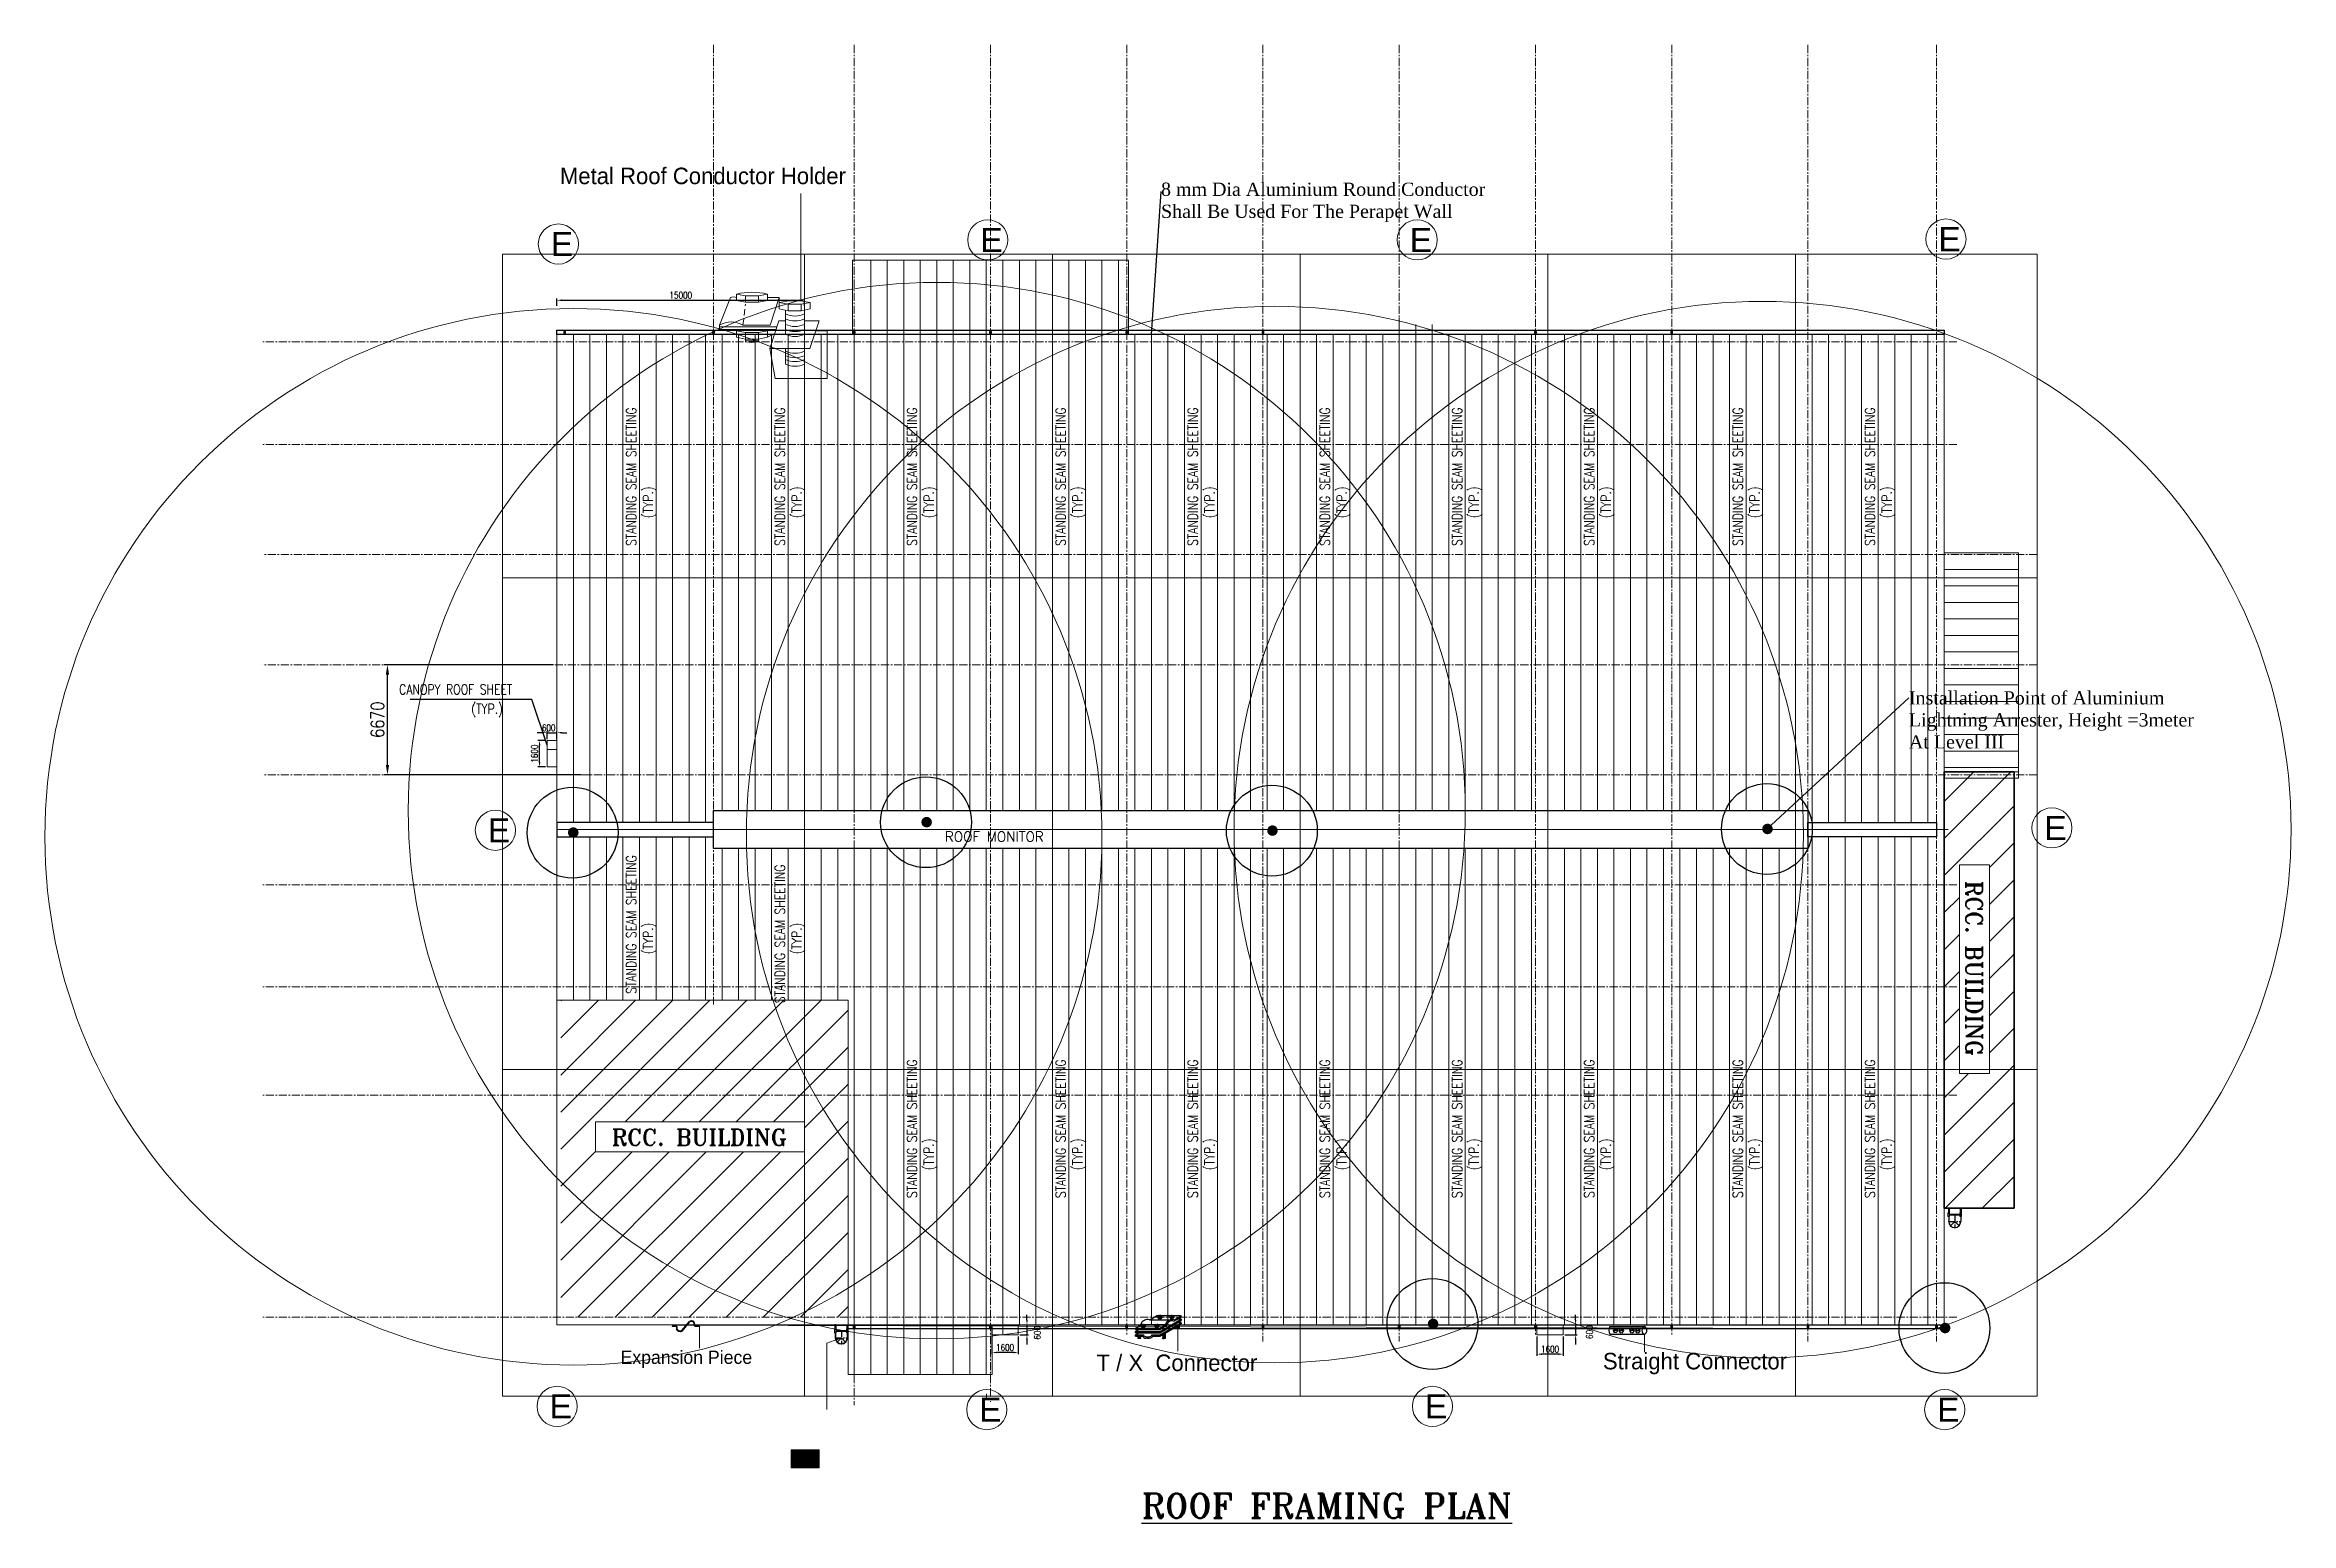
# Model space of a CAD drawing. Header units: millimetres. Extents: x 1007148 to 1143148, y 49250 to 138797.
import ezdxf
from ezdxf import colors
from ezdxf.entities.mleader import LeaderData, LeaderLine
from ezdxf.enums import TextEntityAlignment as Align
from ezdxf.math import Vec2, Vec3

# ---------------------------------------------------------------- set-up
doc = ezdxf.new("R2010")
doc.units = ezdxf.units.MM
doc.header["$LTSCALE"] = 790
doc.header["$MEASUREMENT"] = 0
doc.header["$PDMODE"] = 3
for name, pattern in [('CENTER', [2, 1.25, -0.25, 0.25, -0.25]), ('DASHED', [0.75, 0.5, -0.25]), ('Roof$0$CENTER', [2, 1.25, -0.25, 0.25, -0.25]), ('Roof$0$DASHED', [0.75, 0.5, -0.25]), ('Roof$0$HIDDEN', [0.375, 0.25, -0.125])]:
    doc.linetypes.add(name, pattern=pattern)
for name, color, linetype in [('A- Wall', 8, 'Continuous'), ('A-GRIDS', 8, 'CENTER'), ('BA-Hatch', 7, 'Continuous'), ('ha', 5, 'Continuous'), ('LPS-CAPE', 7, 'Continuous'), ('PIPE', 4, 'Continuous'), ('Roof$0$CEN', 252, 'Roof$0$CENTER'), ('Roof$0$DIM', 1, 'Continuous'), ('Roof$0$FLASHING', 1, 'Continuous'), ('Roof$0$ha', 5, 'Continuous'), ('Roof$0$TEXT', 7, 'Continuous'), ('STEEL', 4, 'Continuous'), ('text', 6, 'Continuous')]:
    doc.layers.add(name, color=color, linetype=linetype)
for name, color, linetype, lineweight in [('Ar-17--WALL-3', 3, 'Continuous', 35), ('BRICK WALL', 41, 'Continuous', 15), ('CENTER', 8, 'CENTER', 9), ('HATCH', 8, 'Continuous', 9), ('HATECH', 140, 'Continuous', 9), ('Parapet', 240, 'Continuous', 0), ('Roof$0$A-ELEV-OTLN', 6, 'Continuous', 13), ('Roof$0$Ar-07--LEADER', 8, 'Continuous', 13), ('Roof$0$base plate', 1, 'Continuous', 15), ('Roof$0$PLINTH BEAM', 74, 'Continuous', 20), ('TEXT-2', 4, 'Continuous', 15)]:
    doc.layers.add(name, color=color, linetype=linetype, lineweight=lineweight)
doc.styles.add('Dim', font='arial.ttf')
doc.styles.add('ROMAND', font='romand.shx', dxfattribs={"height": 2.5})
doc.styles.add('ROMANS', font='romans.shx')
doc.styles.add('ROMANT', font='romant.shx', dxfattribs={"width": 0.75})
doc.styles.add('Roof$0$DIM FOR GRID', font='swissc.ttf')
doc.styles.add('T02', font='SIMPLEX.SHX', dxfattribs={"width": 0.8})
doc.dimstyles.new('DIM-200', dxfattribs={"dimscale": 200, "dimtxt": 2, "dimasz": 1.5, "dimexe": 0.5, "dimexo": 0.5, "dimgap": 0.5, "dimtad": 1, "dimdec": 0, "dimzin": 0, "dimdsep": 46, "dimtxsty": 'T02', "dimcen": 1, "dimclrd": 3, "dimclre": 3, "dimclrt": 2, "dimadec": 0, "dimazin": 0, "dimtfac": 1, "dimtdec": 0, "dimtmove": 2, "dimatfit": 3, "dimfxl": 1, "dimtolj": 1, "dimtzin": 0, "dimlwd": -1, "dimlwe": -1, "dimarcsym": 0})
doc.dimstyles.new('DIM-400', dxfattribs={"dimscale": 400, "dimtxt": 2, "dimasz": 1.5, "dimexe": 0.5, "dimexo": 0.5, "dimgap": 0.5, "dimtad": 1, "dimdec": 0, "dimzin": 0, "dimdsep": 46, "dimtxsty": 'T02', "dimcen": 1, "dimclrd": 3, "dimclre": 3, "dimclrt": 2, "dimadec": 0, "dimazin": 0, "dimtfac": 1, "dimtdec": 0, "dimtmove": 2, "dimatfit": 3, "dimfxl": 1, "dimtolj": 1, "dimtzin": 0, "dimlwd": -1, "dimlwe": -1, "dimarcsym": 0})
doc.dimstyles.new('Roof$0$DIM FOR GRID', dxfattribs={"dimtxt": 350, "dimasz": 250, "dimexe": 150, "dimexo": 25, "dimgap": 50, "dimtad": 1, "dimdec": 0, "dimzin": 0, "dimdsep": 46, "dimtxsty": 'Roof$0$DIM FOR GRID', "dimblk": 'Roof$0$_ArchTick', "dimcen": 500, "dimdle": 150, "dimclrd": 256, "dimclre": 256, "dimclrt": 7, "dimadec": 0, "dimazin": 0, "dimtfac": 1, "dimtdec": 0, "dimtofl": 0, "dimtmove": 0, "dimatfit": 3, "dimfxl": 1, "dimtolj": 1, "dimtzin": 0, "dimlwd": -1, "dimlwe": -1, "dimarcsym": 0})

msp = doc.modelspace()

# ---------------------------------------------------------------- texts
at = {"color": 5, "lineweight": 200, "attachment_point": 1}
for s, heights, insert, char_height in [('{\\C0;Metal Roof Conductor Holder}', [-1000], (1038329, 131361), 1000), ('{\\C0;Expansion Piece  }', [-1066.7], (1042001, 59695.1, 0), 800), ('{\\C0;T / X  Connector}', [-1000], (1070819.5, 59461.1, 0), 1000), ('{\\C0;Straight Connector}', [-1333.3], (1101480.5, 59563.1, 0), 1000)]:
    msp.add_mtext_dynamic_manual_height_columns(s, width=30420.568, gutter_width=12.5, heights=heights, dxfattribs=dict(at, insert=insert, char_height=char_height))
at = {"layer": 'Parapet', "color": 3, "linetype": 'Continuous', "lineweight": 20, "ltscale": 10000000.0, "char_height": 1456.8, "attachment_point": 1, "style": 'Dim'}
for insert in [(1037778, 127457.4), (1063778, 127707.4), (1089778, 127707.4), (1121792, 127758.1, 0), (1033960.5, 91939.9), (1128204.5, 92086.9), (1037701.7, 57044.5), (1063715.6, 56845.2, 0), (1090701.7, 57044.5), (1121715.6, 56845.2, 0)]:
    msp.add_mtext_dynamic_manual_height_columns('E', width=233.08, gutter_width=3350.5, heights=[-1456.8], dxfattribs=dict(at, insert=insert))
at = {"layer": 'STEEL', "color": 6, "style": 'ROMAND'}
msp.add_text('ROOF MONITOR', height=596.495, dxfattribs=at).set_placement((1061640.7, 90539.8))
at = {"layer": 'text', "linetype": 'Continuous', "style": 'ROMANS', "width": 0.8}
for s, p in [('STANDING SEAM SHEETING', (1042950.2, 108442.3, 0)), ('STANDING SEAM SHEETING', (1051950.2, 108442.3, 0)), ('STANDING SEAM SHEETING', (1059950.2, 108442.3, 0)), ('STANDING SEAM SHEETING', (1068950.2, 108442.3, 0)), ('STANDING SEAM SHEETING', (1076950.2, 108442.3, 0)), ('STANDING SEAM SHEETING', (1084950.2, 108442.3, 0)), ('STANDING SEAM SHEETING', (1092950.2, 108442.3, 0)), ('STANDING SEAM SHEETING', (1100950.2, 108442.3, 0)), ('STANDING SEAM SHEETING', (1109950.2, 108442.3, 0)), ('STANDING SEAM SHEETING', (1117950.2, 108442.3, 0)), ('(TYP.)', (1043964.7, 110133.2)), ('(TYP.)', (1052964.7, 110133.2)), ('(TYP.)', (1060964.7, 110133.2)), ('(TYP.)', (1069964.7, 110133.2)), ('(TYP.)', (1077964.7, 110133.2)), ('(TYP.)', (1085964.7, 110133.2)), ('(TYP.)', (1093964.7, 110133.2)), ('(TYP.)', (1101964.7, 110133.2)), ('(TYP.)', (1110964.7, 110133.2)), ('(TYP.)', (1118964.7, 110133.2)), ('STANDING SEAM SHEETING', (1042950.2, 81312.1, 0)), ('STANDING SEAM SHEETING', (1051950.2, 80747.5, 0)), ('(TYP.)', (1043964.7, 83708.1)), ('(TYP.)', (1052964.7, 83708.1)), ('STANDING SEAM SHEETING', (1059950.2, 68941, 0)), ('STANDING SEAM SHEETING', (1068950.2, 68941, 0)), ('STANDING SEAM SHEETING', (1076950.2, 68941, 0)), ('STANDING SEAM SHEETING', (1084950.2, 68941, 0)), ('STANDING SEAM SHEETING', (1092950.2, 68941, 0)), ('STANDING SEAM SHEETING', (1100950.2, 68941, 0)), ('STANDING SEAM SHEETING', (1109950.2, 68941, 0)), ('STANDING SEAM SHEETING', (1117950.2, 68941, 0)), ('(TYP.)', (1060964.7, 70632)), ('(TYP.)', (1069964.7, 70632)), ('(TYP.)', (1077964.7, 70632)), ('(TYP.)', (1085964.7, 70632)), ('(TYP.)', (1093964.7, 70632)), ('(TYP.)', (1101964.7, 70632)), ('(TYP.)', (1110964.7, 70632)), ('(TYP.)', (1118964.7, 70632))]:
    msp.add_text(s, height=600, rotation=90, dxfattribs=at).set_placement(p)
for s, p in [('CANOPY ROOF SHEET', (1028598.4, 99449.3, 0)), ('(TYP.)', (1032964, 98277.9))]:
    msp.add_text(s, height=600, dxfattribs=at).set_placement(p)
at = {"layer": 'text', "style": 'ROMANT'}
msp.add_text('%%UROOF FRAMING PLAN', height=1500, dxfattribs=at).set_placement((1073547.5, 49550.2))
at = {"layer": 'TEXT-2', "style": 'ROMANT'}
msp.add_text('RCC. BUILDING', height=1000, rotation=270, dxfattribs=at).set_placement((1123955.6, 82847.2), align=Align.MIDDLE_CENTER)
msp.add_text('RCC. BUILDING', height=1000, dxfattribs=at).set_placement((1046773.3, 72621), align=Align.MIDDLE_CENTER)

# ---------------------------------------------------------------- blocks, each defined once
blk = doc.blocks.new('*D161')
at = {"color": 3, "transparency": 16777216}
for p, q in [((1037948, 101251), (1027688, 101251)), ((1027888, 95181), (1027888, 100651)), ((1039606, 94581), (1027688, 94581))]:
    blk.add_line(p, q, dxfattribs=at)
for points in [[(1027788, 100651), (1027988, 100651), (1027888, 101251)], [(1027788, 95181), (1027988, 95181), (1027888, 94581)]]:
    blk.add_solid(points, dxfattribs=at)
at = {"layer": 'DEFPOINTS', "color": 0, "transparency": 16777216}
for p in [(1027888, 101251), (1038148, 101251), (1039806, 94581)]:
    blk.add_point(p, dxfattribs=at)
at = {"color": 2, "transparency": 16777216, "insert": (1027288, 97916), "char_height": 800, "attachment_point": 5, "rotation": 90, "style": 'T02'}
blk.add_mtext('\\A1;6670', dxfattribs=at)
blk = doc.blocks.new('*D154')
at = {"color": 3, "transparency": 16777216}
for p, q in [((1037248, 97133), (1036948, 97133)), ((1037548, 96737), (1037548, 97233)), ((1037548, 97133), (1038148, 97133)), ((1038148, 96737), (1038148, 97233)), ((1038448, 97133), (1038748, 97133))]:
    blk.add_line(p, q, dxfattribs=at)
for points in [[(1037248, 97183), (1037248, 97083), (1037548, 97133)], [(1038448, 97183), (1038448, 97083), (1038148, 97133)]]:
    blk.add_solid(points, dxfattribs=at)
at = {"layer": 'DEFPOINTS', "color": 0, "transparency": 16777216}
for p in [(1037548, 96637), (1038148, 97133), (1038148, 96637)]:
    blk.add_point(p, dxfattribs=at)
at = {"color": 2, "transparency": 16777216, "insert": (1037649, 97428), "char_height": 400, "attachment_point": 5, "style": 'T02'}
blk.add_mtext('\\A1;600', dxfattribs=at)
blk = doc.blocks.new('*D155')
at = {"color": 3, "transparency": 16777216}
for p, q in [((1037448, 96661), (1036997, 96661)), ((1037097, 95361), (1037097, 96361)), ((1037448, 95061), (1036997, 95061))]:
    blk.add_line(p, q, dxfattribs=at)
for points in [[(1037047, 96361), (1037147, 96361), (1037097, 96661)], [(1037047, 95361), (1037147, 95361), (1037097, 95061)]]:
    blk.add_solid(points, dxfattribs=at)
at = {"layer": 'DEFPOINTS', "color": 0, "transparency": 16777216}
for p in [(1037097, 96661), (1037548, 96661), (1037548, 95061)]:
    blk.add_point(p, dxfattribs=at)
at = {"color": 2, "transparency": 16777216, "insert": (1036797, 95861), "char_height": 400, "attachment_point": 5, "rotation": 90, "style": 'T02'}
blk.add_mtext('\\A1;1600', dxfattribs=at)
blk = doc.blocks.new('*D156')
at = {"color": 3, "transparency": 16777216}
for p, q in [((1066233, 61261), (1066708, 61261)), ((1066608, 61561), (1066608, 61861)), ((1066608, 61261), (1066608, 60661)), ((1066183, 60661), (1066708, 60661)), ((1066608, 60361), (1066608, 60061))]:
    blk.add_line(p, q, dxfattribs=at)
for points in [[(1066558, 61561), (1066658, 61561), (1066608, 61261)], [(1066558, 60361), (1066658, 60361), (1066608, 60661)]]:
    blk.add_solid(points, dxfattribs=at)
at = {"layer": 'DEFPOINTS', "color": 0, "transparency": 16777216}
for p in [(1066133, 61261), (1066083, 60661), (1066608, 60661)]:
    blk.add_point(p, dxfattribs=at)
at = {"color": 2, "transparency": 16777216, "insert": (1067237, 60779), "char_height": 400, "attachment_point": 5, "rotation": 90, "style": 'T02'}
blk.add_mtext('\\A1;600', dxfattribs=at)
blk = doc.blocks.new('*D157')
at = {"color": 3, "transparency": 16777216}
for p, q in [((1064483, 60561), (1064483, 59485)), ((1066083, 60561), (1066083, 59485)), ((1065783, 59585), (1064783, 59585))]:
    blk.add_line(p, q, dxfattribs=at)
for points in [[(1064783, 59635), (1064783, 59535), (1064483, 59585)], [(1065783, 59635), (1065783, 59535), (1066083, 59585)]]:
    blk.add_solid(points, dxfattribs=at)
at = {"layer": 'DEFPOINTS', "color": 0, "transparency": 16777216}
for p in [(1064483, 60661), (1066083, 60661), (1064483, 59585)]:
    blk.add_point(p, dxfattribs=at)
at = {"color": 2, "transparency": 16777216, "insert": (1065283, 59885), "char_height": 400, "attachment_point": 5, "style": 'T02'}
blk.add_mtext('\\A1;1600', dxfattribs=at)
blk = doc.blocks.new('*D158')
at = {"color": 3, "transparency": 16777216}
for p, q in [((1097483, 60561), (1097483, 59384)), ((1099083, 60561), (1099083, 59384)), ((1098783, 59484), (1097783, 59484))]:
    blk.add_line(p, q, dxfattribs=at)
for points in [[(1097783, 59534), (1097783, 59434), (1097483, 59484)], [(1098783, 59534), (1098783, 59434), (1099083, 59484)]]:
    blk.add_solid(points, dxfattribs=at)
at = {"layer": 'DEFPOINTS', "color": 0, "transparency": 16777216}
for p in [(1097483, 60661), (1099083, 60661), (1097483, 59484)]:
    blk.add_point(p, dxfattribs=at)
at = {"color": 2, "transparency": 16777216, "insert": (1098283, 59784), "char_height": 400, "attachment_point": 5, "style": 'T02'}
blk.add_mtext('\\A1;1600', dxfattribs=at)
blk = doc.blocks.new('*D159')
at = {"color": 3, "transparency": 16777216}
for p, q in [((1099233, 61261), (1099926, 61261)), ((1099826, 61561), (1099826, 61861)), ((1099826, 61261), (1099826, 60661)), ((1099183, 60661), (1099926, 60661)), ((1099826, 60361), (1099826, 60061))]:
    blk.add_line(p, q, dxfattribs=at)
for points in [[(1099776, 61561), (1099876, 61561), (1099826, 61261)], [(1099776, 60361), (1099876, 60361), (1099826, 60661)]]:
    blk.add_solid(points, dxfattribs=at)
at = {"layer": 'DEFPOINTS', "color": 0, "transparency": 16777216}
for p in [(1099133, 61261), (1099083, 60661), (1099826, 60661)]:
    blk.add_point(p, dxfattribs=at)
at = {"color": 2, "transparency": 16777216, "insert": (1100676, 60816), "char_height": 400, "attachment_point": 5, "rotation": 90, "style": 'T02'}
blk.add_mtext('\\A1;600', dxfattribs=at)
blk = doc.blocks.new('Roof$0$D')
at = {"layer": 'Roof$0$TEXT'}
for p, q in [((5821445, -7980919), (5821445, -7981069)), ((5821845, -7980919), (5821445, -7980919)), ((5821445, -7981069), (5821450, -7981069)), ((5821454, -7981065), (5821462, -7980939)), ((5821471, -7980931), (5821819, -7980931)), ((5821828, -7980939), (5821836, -7981065)), ((5821840, -7981069), (5821845, -7981069)), ((5821845, -7981069), (5821845, -7980919))]:
    blk.add_line(p, q, dxfattribs=at)
for centre, radius, start, end in [((5821450, -7981065), 4.5, 270, 356.56637), ((5821471, -7980940), 9, 90, 176.56637), ((5821819, -7980940), 9, 3.43363, 90), ((5821840, -7981065), 4.5, 183.43363, 270)]:
    blk.add_arc(centre, radius, start, end, dxfattribs=at)
blk = doc.blocks.new('Roof$0$RDTTT')
at = {"layer": 'Roof$0$FLASHING'}
for points in [[(3123614, -5545188), (3123621, -5545188), (3123621, -5545194)], [(3123633, -5545188), (3123626, -5545188), (3123626, -5545194)], [(3123663, -5545064), (3123663, -5545071), (3123669, -5545071)], [(3123663, -5545112), (3123663, -5545105), (3123669, -5545105)], [(3124308, -5545064), (3124308, -5545071), (3124303, -5545071)], [(3124308, -5545112), (3124308, -5545105), (3124303, -5545105)], [(3124339, -5545188), (3124346, -5545188), (3124346, -5545194)], [(3124358, -5545188), (3124351, -5545188), (3124351, -5545194)]]:
    blk.add_hatch(color=256, dxfattribs=at).paths.add_polyline_path(points)
at = {"layer": 'Roof$0$base plate'}
for points in [[(3123573, -5545203), (3123573, -5544973), (3123678, -5544973), (3123678, -5545203)], [(3124398, -5545203), (3124398, -5544973), (3124293, -5544973), (3124293, -5545203)]]:
    blk.add_lwpolyline(points, close=True, dxfattribs=at)
at = {"layer": 'Roof$0$CEN', "ltscale": 0.4}
for p, q in [((3123621, -5545513), (3124351, -5545513)), ((3123986, -5545513), (3123724, -5545775)), ((3123986, -5545063), (3123986, -5545833)), ((3123986, -5545513), (3124247, -5545775))]:
    blk.add_line(p, q, dxfattribs=at)
at = {"layer": 'Roof$0$DIM', "linetype": 'Roof$0$CENTER', "ltscale": 0.1}
for p, q in [((3123626, -5544732), (3123626, -5544982)), ((3124331, -5545088), (3123656, -5545088)), ((3124346, -5544732), (3124346, -5544982))]:
    blk.add_line(p, q, dxfattribs=at)
at = {"layer": 'Roof$0$FLASHING'}
for p, q in [((3123614, -5545188), (3123621, -5545194)), ((3123633, -5545188), (3123626, -5545194)), ((3123663, -5545064), (3123669, -5545071)), ((3123663, -5545112), (3123669, -5545105)), ((3124308, -5545064), (3124303, -5545071)), ((3124308, -5545112), (3124303, -5545105)), ((3124339, -5545188), (3124346, -5545194)), ((3124358, -5545188), (3124351, -5545194))]:
    blk.add_line(p, q, dxfattribs=at)
at = {"layer": 'Roof$0$ha'}
for p, q in [((3123661, -5544726), (3123591, -5544726)), ((3123591, -5544732), (3123591, -5544726)), ((3123661, -5544732), (3123591, -5544732)), ((3123661, -5544982), (3123591, -5544982)), ((3123591, -5544988), (3123591, -5544982)), ((3123661, -5544988), (3123591, -5544988)), ((3123661, -5544732), (3123661, -5544726)), ((3123661, -5544988), (3123661, -5544982)), ((3123663, -5545071), (3124308, -5545071)), ((3123663, -5545105), (3124308, -5545105)), ((3124311, -5544726), (3124381, -5544726)), ((3124311, -5544732), (3124311, -5544726)), ((3124311, -5544732), (3124381, -5544732)), ((3124311, -5544982), (3124381, -5544982)), ((3124311, -5544988), (3124311, -5544982)), ((3124311, -5544988), (3124381, -5544988)), ((3124381, -5544732), (3124381, -5544726)), ((3124381, -5544988), (3124381, -5544982))]:
    blk.add_line(p, q, dxfattribs=at)
at = {"layer": 'Roof$0$PLINTH BEAM'}
blk.add_line((3124371, -5544982), (3124371, -5544732), dxfattribs=at)
at = {"layer": 'Roof$0$TEXT'}
for p, q in [((3123601, -5544732), (3123601, -5544982)), ((3123616, -5545473), (3123616, -5545513)), ((3123616, -5545473), (3123621, -5545473)), ((3123616, -5545513), (3123621, -5545513)), ((3123621, -5545188), (3123621, -5545513)), ((3123626, -5545188), (3123626, -5545513)), ((3123651, -5544732), (3123651, -5544982)), ((3123966, -5545878), (3124006, -5545878)), ((3123966, -5545878), (3123966, -5545883)), ((3123966, -5545883), (3124006, -5545883)), ((3124006, -5545878), (3124006, -5545883)), ((3124321, -5544732), (3124321, -5544982)), ((3124346, -5545188), (3124346, -5545513)), ((3124351, -5545188), (3124351, -5545513)), ((3124356, -5545473), (3124351, -5545473)), ((3124356, -5545513), (3124351, -5545513)), ((3124356, -5545473), (3124356, -5545513)), ((3124371, -5544732), (3124371, -5544982))]:
    blk.add_line(p, q, dxfattribs=at)
at = {"layer": 'Roof$0$TEXT', "linetype": 'Roof$0$HIDDEN', "ltscale": 0.2}
for p, q in [((3123607, -5544732), (3123607, -5544982)), ((3123663, -5545074), (3124308, -5545074)), ((3123663, -5545102), (3124308, -5545102)), ((3124365, -5544732), (3124365, -5544982))]:
    blk.add_line(p, q, dxfattribs=at)
at = {"layer": 'Roof$0$TEXT', "color": 3}
for points in [[(3123710, -5545760), (3123738, -5545789), (3123742, -5545785), (3123714, -5545757)], [(3124262, -5545760), (3124233, -5545789), (3124230, -5545785), (3124258, -5545757)]]:
    blk.add_lwpolyline(points, close=True, dxfattribs=at)
at = {"layer": 'Roof$0$TEXT'}
for radius in [365, 360]:
    blk.add_arc((3123986, -5545513), radius, 180, 0, dxfattribs=at)
at = {"layer": 'Roof$0$PLINTH BEAM', "zscale": 0.5}
for p, xscale, yscale, rotation in [((7114123, -2634265), 0.5, 0.5, 270), ((-866151, -2634265), -0.5000000000000002, 0.5000000000000002, 90)]:
    blk.add_blockref('Roof$0$D', p, dxfattribs=dict(at, xscale=xscale, yscale=yscale, rotation=rotation))
blk = doc.blocks.new('Roof$0$_ArchTick')
at = {"color": 0, "linetype": 'ByBlock', "const_width": 0.15}
blk.add_lwpolyline([(-0.5, -0.5), (0.5, 0.5)], dxfattribs=at)
blk = doc.blocks.new('*D164')
at = {"color": 3, "transparency": 16777216}
for p, q in [((1038148, 122980), (1038148, 123428)), ((1038448, 123328), (1052848, 123328)), ((1053148, 122980), (1053148, 123428))]:
    blk.add_line(p, q, dxfattribs=at)
at = {"color": 3, "lineweight": 20, "transparency": 16777216}
for points in [[(1038448, 123378), (1038448, 123278), (1038148, 123328)], [(1052848, 123378), (1052848, 123278), (1053148, 123328)]]:
    blk.add_solid(points, dxfattribs=at)
at = {"layer": 'DEFPOINTS', "color": 0, "lineweight": 20, "transparency": 16777216}
for p in [(1038148, 122880), (1053148, 123328), (1053148, 122880)]:
    blk.add_point(p, dxfattribs=at)
at = {"color": 2, "lineweight": 20, "transparency": 16777216, "insert": (1045648, 123628), "char_height": 400, "attachment_point": 5, "style": 'T02'}
blk.add_mtext('\\A1;15000', dxfattribs=at)
blk = doc.blocks.new('A$C4573772E')
h = blk.add_hatch()
h.set_pattern_fill('ANSI31', color=6, scale=30)
h.set_pattern_definition([(45, (-8727540.428, 498316.0735), (-2.6516504294, 2.6516504294), [])])
edge = h.paths.add_edge_path()
edge.add_ellipse((124, 7), major_axis=(-45, 0), ratio=0.153494, start_angle=0, end_angle=360)
h = blk.add_hatch()
h.set_pattern_fill('ANSI31', color=6, scale=30)
h.set_pattern_definition([(45, (-8726794.951, 498316.0735), (-2.6516504294, 2.6516504294), [])])
edge = h.paths.add_edge_path()
edge.add_ellipse((870, 7), major_axis=(-45, 0), ratio=0.153494, start_angle=0, end_angle=360)
h = blk.add_hatch()
h.set_pattern_fill('ANSI31', color=6, scale=30)
h.set_pattern_definition([(45, (-8726366.9946, 498633.4335), (-2.6516504294, 2.6516504294), [])])
edge = h.paths.add_edge_path()
edge.add_ellipse((1298, 325), major_axis=(-45, 0), ratio=0.153494, start_angle=0, end_angle=360)
at = {"color": 6}
for points in [[(440, 573), (649, 693)], [(711, 693), (649, 693)], [(732, 699), (717, 699), (686, 666), (717, 633), (732, 633)], [(732, 699), (732, 633)], [(732, 699), (747, 685), (761, 685), (761, 699)], [(761, 693), (739, 693)], [(761, 633), (777, 633), (807, 666), (777, 699), (761, 699)], [(761, 699), (761, 633)], [(1073, 693), (783, 693)], [(1103, 709), (1087, 709), (1057, 676), (1087, 643), (1103, 643)], [(1103, 709), (1103, 643)], [(1103, 709), (1118, 695), (1132, 694), (1132, 709)], [(1132, 643), (1148, 643), (1178, 676), (1148, 709), (1132, 709)], [(1132, 709), (1132, 643)], [(1399, 693), (1162, 693)], [(1190, 573), (1399, 693)], [(1399, 656), (1399, 693)], [(0, 319), (152, 407)], [(0, 319), (275, 319), (750, 319)], [(0, 281), (0, 319)], [(0, 281), (495, 281), (750, 281)], [(0, 214), (117, 281)], [(0, 176), (0, 214)], [(0, 214), (281, 214)], [(0, 176), (255, 176)], [(0, 109), (117, 176)], [(0, 71), (0, 109)], [(0, 109), (255, 109)], [(0, 71), (223, 71)], [(79, 54), (94, 65), (132, 71)], [(79, 54), (169, 65)], [(79, 54), (94, 44)], [(79, 33), (94, 44), (154, 54)], [(79, 33), (169, 45)], [(79, 33), (94, 23)], [(79, 12), (94, 23), (154, 33)], [(79, 12), (169, 24)], [(79, 12), (83, 10)], [(85, 71), (94, 65)], [(94, 65), (132, 71)], [(94, 44), (154, 54)], [(94, 23), (154, 33)], [(160, 71), (169, 65), (154, 54)], [(154, 54), (169, 45), (154, 33)], [(154, 33), (169, 24), (155, 12)], [(193, 416), (163, 416)], [(222, 431), (206, 431), (176, 398), (206, 365), (222, 365)], [(176, 398), (176, 369)], [(176, 369), (206, 336), (266, 336), (297, 369)], [(206, 365), (206, 336)], [(222, 431), (222, 365)], [(222, 431), (236, 417), (251, 416), (251, 431)], [(222, 365), (236, 350), (251, 350), (251, 365)], [(251, 365), (266, 365), (297, 398), (266, 431), (251, 431)], [(251, 431), (251, 365)], [(255, 176), (750, 176)], [(266, 365), (266, 336)], [(610, 416), (280, 416)], [(281, 214), (750, 214)], [(297, 398), (297, 369)], [(436, 571), (1057, 571)], [(495, 109), (750, 109)], [(527, 71), (750, 71)], [(640, 432), (624, 432), (594, 399), (624, 365), (640, 365)], [(594, 399), (594, 370)], [(594, 370), (624, 337), (685, 337), (715, 370)], [(624, 365), (624, 337)], [(640, 432), (640, 365)], [(640, 432), (654, 417), (669, 417), (669, 432)], [(640, 365), (654, 351), (669, 351), (669, 365)], [(669, 365), (685, 365), (715, 399), (685, 432), (669, 432)], [(669, 432), (669, 365)], [(685, 365), (685, 337)], [(686, 666), (686, 637)], [(686, 637), (717, 604), (777, 604), (807, 637)], [(913, 416), (699, 416)], [(715, 399), (715, 370)], [(717, 633), (717, 604)], [(732, 633), (747, 619), (761, 619), (761, 633)], [(750, 176), (1400, 551)], [(750, 109), (1400, 484)], [(750, 71), (1400, 446)], [(750, 319), (902, 407)], [(750, 281), (958, 401)], [(750, 281), (750, 319)], [(750, 214), (789, 236)], [(750, 176), (750, 214)], [(750, 71), (750, 109)], [(777, 633), (777, 604)], [(789, 236), (1400, 589)], [(807, 666), (807, 637)], [(825, 96), (840, 107), (900, 116)], [(825, 96), (915, 107)], [(825, 96), (840, 86)], [(825, 75), (840, 86), (900, 95)], [(825, 75), (915, 86)], [(825, 75), (840, 65)], [(825, 54), (840, 65), (900, 75)], [(825, 54), (915, 65)], [(825, 54), (840, 44)], [(825, 33), (840, 44), (900, 54)], [(825, 33), (915, 45)], [(825, 33), (840, 23)], [(825, 12), (840, 23), (900, 33)], [(825, 12), (915, 24)], [(825, 12), (828, 10)], [(827, 115), (840, 107)], [(830, 117), (915, 128)], [(840, 107), (900, 116)], [(840, 86), (900, 95)], [(840, 65), (900, 75)], [(840, 44), (900, 54)], [(840, 23), (900, 33)], [(852, 130), (900, 137)], [(852, 130), (900, 137)], [(877, 144), (915, 149)], [(900, 158), (915, 149), (900, 137)], [(900, 137), (915, 128), (900, 116)], [(900, 116), (915, 107), (900, 95)], [(900, 95), (915, 86), (900, 75)], [(900, 75), (915, 65), (900, 54)], [(900, 54), (915, 45), (900, 33)], [(900, 33), (915, 24), (900, 12)], [(1057, 676), (1057, 647)], [(1057, 647), (1087, 614), (1148, 614), (1178, 647)], [(1062, 356), (1400, 551)], [(1087, 643), (1087, 614)], [(1103, 643), (1118, 628), (1132, 628), (1132, 643)], [(1148, 643), (1148, 614)], [(1175, 527), (1399, 656)], [(1178, 676), (1178, 647)], [(1244, 356), (1330, 406)], [(1253, 350), (1268, 362), (1328, 371)], [(1253, 350), (1343, 362)], [(1253, 350), (1268, 341)], [(1253, 329), (1343, 341)], [(1253, 329), (1268, 341)], [(1253, 329), (1260, 325)], [(1261, 366), (1268, 362)], [(1268, 362), (1328, 371)], [(1268, 341), (1328, 350)], [(1268, 341), (1328, 350)], [(1275, 374), (1343, 383)], [(1400, 589), (1283, 589)], [(1400, 484), (1283, 484)], [(1291, 526), (1400, 589)], [(1298, 387), (1328, 392)], [(1328, 392), (1343, 383), (1328, 371)], [(1328, 371), (1343, 362), (1328, 350)], [(1328, 350), (1343, 341), (1328, 330)], [(1356, 526), (1400, 551)], [(1400, 589), (1400, 589)], [(1400, 589), (1400, 551)], [(1400, 484), (1400, 446)]]:
    blk.add_lwpolyline(points, dxfattribs=at)
for centre, radius, start, end in [((134, 438), 36.6, 299.75557, 345.68501), ((434, 582), 11.4, 251.44097, 302.32991), ((884, 438), 36.6, 299.75557, 345.68501), ((947, 414), 16.8, 312.40993, 14.8182), ((1174, 529), 3.05, 225.72156, 301.33319), ((1184, 583), 11.4, 251.44097, 302.32991)]:
    blk.add_arc(centre, radius, start, end, dxfattribs=at)
for centre in [(124, 7), (870, 7), (1298, 325)]:
    blk.add_ellipse(centre, major_axis=(-45, 0), ratio=0.153494, dxfattribs=at)
for centre, major_axis, ratio, start_param, end_param in [((325, 458), (148, 75), 0.66889, 0.499465, 2.729967), ((1075, 459), (148, 75), 0.66889, 0.499465, 2.729967), ((1075, 459), (-108, -55), 0.602763, 3.383144, 6.08121)]:
    blk.add_ellipse(centre, major_axis=major_axis, ratio=ratio, start_param=start_param, end_param=end_param, dxfattribs=at)
at = {"color": 6, "extrusion": (0, 0, -1)}
blk.add_ellipse((375, 109), major_axis=(120, 0), ratio=0.5625, start_param=0, end_param=3.141593, dxfattribs=at)
at = {"color": 6}
for points, knots in [([(223, 71), (224, 70), (224, 69), (229, 61), (233, 56), (246, 41), (257, 33), (280, 19), (293, 14), (318, 7)], [0.281275, 0.281275, 0.281275, 0.281275, 0.311939, 0.311939, 0.467909, 0.467909, 0.774034, 0.774034, 1.974243, 1.974243, 1.974243, 1.974243]), ([(527, 71), (526, 70), (526, 69), (521, 61), (517, 56), (504, 41), (493, 33), (470, 19), (457, 14), (430, 6), (416, 3), (374, -2), (345, 0), (318, 7)], [0.281275, 0.281275, 0.281275, 0.281275, 0.311939, 0.311939, 0.467909, 0.467909, 0.774034, 0.774034, 1.080159, 1.080159, 1.386285, 1.386285, 1.974243, 1.974243, 1.974243, 1.974243])]:
    blk.add_open_spline(points, degree=3, knots=knots, dxfattribs=at)
blk = doc.blocks.new('A$C3DAC4DDF')
at = {"color": 4}
blk.add_line((395, 83), (395, 75), dxfattribs=at)
for points in [[(0, 83), (0, 75)], [(0, 83), (56, 83)], [(138, 16), (251, 148)], [(144, 10), (257, 142)], [(395, 75), (339, 75)]]:
    blk.add_lwpolyline(points, dxfattribs=at)
for points in [[(138, 16, -0.224872), (121, 8), (116, 8, -0.414214), (74, 50), (74, 65, 0.414214), (56, 83), (0, 83)], [(144, 11, -0.219351), (121, 0), (116, 0, -0.414214), (66, 50), (66, 65, 0.414214), (56, 75), (0, 75)], [(395, 83), (339, 83, -0.414214), (329, 93), (329, 108, 0.414214), (279, 158), (274, 158, 0.218815), (251, 148, 0.218815)], [(395, 75), (339, 75, -0.414214), (321, 93), (321, 108, 0.414214), (279, 150), (274, 150, 0.218823), (257, 142, 0.218823)]]:
    blk.add_lwpolyline(points, format="xyb", dxfattribs=at)

# ---------------------------------------------------------------- dimensions: what is measured, and where the dimension line sits
at = {"color": 0, "lineweight": 20}
dim = msp.add_linear_dim(base=(1053148, 123328), p1=(1038148, 122879.8), p2=(1053148, 122879.8), dimstyle='DIM-200', override={"dimfxl": 1.5, "dimarcsym": 1}, dxfattribs=at)
dim.commit()
dim.dimension.update_dxf_attribs({"geometry": '*D164', "text_midpoint": (1045648, 123628)})
dim = msp.add_linear_dim(base=(1027888.4, 101250.8), p1=(1039806, 94580.8), p2=(1038148, 101250.8), angle=90, dimstyle='DIM-400')
dim.commit()
dim.dimension.update_dxf_attribs({"geometry": '*D161', "text_midpoint": (1027288.4, 97915.8)})
at = {"color": 7}
dim = msp.add_linear_dim(base=(1037096.8, 96660.8), p1=(1037548, 95060.8), p2=(1037548, 96660.8), angle=90, dimstyle='DIM-200', override={"dimarcsym": 1}, dxfattribs=at)
dim.commit()
dim.dimension.update_dxf_attribs({"geometry": '*D155', "text_midpoint": (1036796.8, 95860.8)})
dim = msp.add_linear_dim(base=(1038148, 97133.2), p1=(1037548, 96637.1), p2=(1038148, 96637.1), dimstyle='DIM-200', override={"dimarcsym": 1}, dxfattribs=at)
dim.commit()
dim.dimension.update_dxf_attribs({"geometry": '*D154', "text_midpoint": (1037648.5, 97428.2), "dimtype": 160})
for base, p1, p2, picture, middle in [((1066608.3, 60660.8), (1066133.2, 61260.8), (1066083.2, 60660.8), '*D156', (1067236.9, 60778.5)), ((1099826.3, 60660.8), (1099133.2, 61260.8), (1099083.2, 60660.8), '*D159', (1100676.3, 60815.8))]:
    dim = msp.add_linear_dim(base=base, p1=p1, p2=p2, angle=90, dimstyle='DIM-200', override={"dimarcsym": 1}, dxfattribs=at)
    dim.commit()
    dim.dimension.update_dxf_attribs({"geometry": picture, "text_midpoint": middle, "dimtype": 160})
for base, p1, p2, picture, middle in [((1064483.2, 59585.3), (1066083.2, 60660.8), (1064483.2, 60660.8), '*D157', (1065283.2, 59885.3)), ((1097483.2, 59484.5), (1099083.2, 60660.8), (1097483.2, 60660.8), '*D158', (1098283.2, 59784.5))]:
    dim = msp.add_linear_dim(base=base, p1=p1, p2=p2, dimstyle='DIM-200', override={"dimarcsym": 1}, dxfattribs=at)
    dim.commit()
    dim.dimension.update_dxf_attribs({"geometry": picture, "text_midpoint": middle})

# ---------------------------------------------------------------- hatches: boundary and pattern name
at = {"layer": 'A- Wall'}
h = msp.add_hatch(color=1, dxfattribs=at)
h.dxf.hatch_style = 1
edge = h.paths.add_edge_path()
edge.add_arc((1039137.4, 91079.4), 322.2, 360, 720)
h = msp.add_hatch(color=1, dxfattribs=at)
h.dxf.hatch_style = 1
edge = h.paths.add_edge_path()
edge.add_arc((1060533.4, 91712.9), 322.2, 360, 720)
h = msp.add_hatch(color=1, dxfattribs=at)
h.dxf.hatch_style = 1
edge = h.paths.add_edge_path()
edge.add_arc((1081473.9, 91201.9), 322.2, 360, 720)
h = msp.add_hatch(color=1, dxfattribs=at)
h.dxf.hatch_style = 1
edge = h.paths.add_edge_path()
edge.add_arc((1111446.9, 91300.4), 322.2, 360, 720)
h = msp.add_hatch(color=1, dxfattribs=at)
h.dxf.hatch_style = 1
edge = h.paths.add_edge_path()
edge.add_arc((1091200.4, 61315.9), 322.2, 360, 720)
h = msp.add_hatch(color=1, dxfattribs=at)
h.dxf.hatch_style = 1
edge = h.paths.add_edge_path()
edge.add_arc((1122200.4, 61065.9), 322.2, 360, 720)
at = {"layer": 'BA-Hatch', "lineweight": 20, "true_color": 0xd4bdab}
h = msp.add_hatch(dxfattribs=at)
h.set_pattern_fill('ANSI32', color=9)
h.paths.add_polyline_path([(1054027, 53688), (1052333.5, 53688), (1052333.5, 52605), (1054027, 52605)])
at = {"layer": 'HATCH'}
h = msp.add_hatch(dxfattribs=at)
h.set_pattern_fill('ANSI31', color=3, scale=500)
h.set_pattern_definition([(45, (535234.6, -9015.1), (-1122.532, 1122.532), [])])
h.paths.add_polyline_path([(1126378.1, 94755.8), (1122148.4, 94755.8), (1122148.4, 68325.8), (1126378.1, 68325.8)])
h.paths.add_polyline_path([(1123075.2, 76478.3), (1123075.2, 89132.4), (1124888.1, 89132.4), (1124888.1, 76478.3)], flags=16)
h.paths.add_polyline_path([(1123122.2, 89013.9), (1124788.9, 89013.9), (1124788.9, 77537.7), (1123122.2, 77537.7)], flags=8)
h = msp.add_hatch(dxfattribs=at)
h.set_pattern_fill('ANSI31', color=3, scale=500)
h.set_pattern_definition([(45, (567413.7, 119549.6), (-1122.532, 1122.532), [])])
h.paths.add_polyline_path([(1055782.1, 80930.8), (1038378, 80930.8), (1038378, 75170.8), (1055782.1, 75170.8)])
h.paths.add_polyline_path([(1055782.1, 75170.8), (1038378, 75170.8), (1038378, 68550.8), (1055782.1, 68550.8)])
h.paths.add_polyline_path([(1053142.2, 73553.5), (1053142.2, 71740.6), (1040488.1, 71740.6), (1040488.1, 73553.5)], flags=16)
h.paths.add_polyline_path([(1055782.1, 68550.8), (1038378, 68550.8), (1038378, 61720.8), (1055782.1, 61720.8)])
h.paths.add_polyline_path([(1040594.7, 71871), (1052951.9, 71871), (1052951.9, 73371), (1040594.7, 73371)], flags=8)

# ---------------------------------------------------------------- linework, layer by layer
at = {"color": 0, "lineweight": 20}
for p, q in [((1052916.5, 123328), (1052916.5, 129787)), ((1047985.6, 121810), (1048655.5, 123497.1)), ((1049025.7, 123705.4), (1049025.7, 123311.7)), ((1049025.7, 123705.4), (1049567.4, 123595.9)), ((1049025.7, 123311.7), (1049567.4, 123202.2)), ((1049567.4, 123595.9), (1050348.2, 123595.9)), ((1049567.4, 123595.9), (1049567.4, 123202.2)), ((1049567.4, 123202.2), (1050348.2, 123202.2)), ((1050348.2, 123595.9), (1050891.8, 123705.4)), ((1050348.2, 123595.9), (1050348.2, 123202.2)), ((1050348.2, 123202.2), (1050891.8, 123311.7)), ((1050891.8, 123705.4), (1050891.8, 123311.7)), ((1051605.4, 123497.1), (1050891.8, 123497.1)), ((1051605.4, 123497.1), (1051053, 121810)), ((1051053, 121810), (1051605.4, 123497.1)), ((1051605.4, 123497.1), (1051610.5, 123194.7)), ((1051610.5, 123194.7), (1051610.5, 122801)), ((1051610.5, 123194.7), (1052152.2, 123085.2)), ((1051610.5, 122801), (1052152.2, 122691.5)), ((1051984.7, 122725.3), (1051984.7, 121260.8)), ((1052152.2, 123085.2), (1052933, 123085.2)), ((1052152.2, 123085.2), (1052152.2, 122691.5)), ((1052152.2, 122691.5), (1052933, 122691.5)), ((1052933, 123085.2), (1053476.6, 123194.7)), ((1052933, 123085.2), (1052933, 122691.5)), ((1052933, 122691.5), (1053476.6, 122801)), ((1053148, 122734.8), (1053148, 121260.8)), ((1053476.6, 123194.7), (1053476.6, 122801)), ((1047985.6, 121810), (1047985.6, 121563.1)), ((1047985.6, 121713), (1051472.7, 121713)), ((1047985.6, 121563.1), (1051423.6, 121563.1)), ((1047985.6, 121563.1), (1049206.4, 121563.1)), ((1049025.7, 121479), (1049206.4, 121563.1)), ((1049025.7, 121479), (1049025.7, 121085.3)), ((1049025.7, 121479), (1049567.4, 121369.5)), ((1049025.7, 121085.3), (1049567.4, 120975.8)), ((1051053, 121810), (1049407.3, 121810)), ((1049407.3, 121810), (1051053, 121810)), ((1049567.4, 121369.5), (1050348.2, 121369.5)), ((1049567.4, 121369.5), (1049567.4, 120975.8)), ((1050348.2, 121369.5), (1050891.8, 121479)), ((1050348.2, 121369.5), (1050348.2, 120975.8)), ((1050348.2, 120975.8), (1050891.8, 121085.3)), ((1050891.8, 121479), (1050891.8, 121563.1)), ((1050891.8, 121479), (1050891.8, 121085.3)), ((1050891.8, 121085.3), (1051323.4, 121302)), ((1051594.2, 122084), (1051041.8, 120396.8)), ((1051594.2, 122084), (1051041.8, 120396.8)), ((1051323.4, 121302), (1051338.1, 121302)), ((1051984.7, 122084), (1051594.2, 122084)), ((1054016.9, 122084), (1053148, 122084)), ((1054016.9, 122084), (1053464.5, 120396.8)), ((1053464.5, 120396.8), (1054016.9, 122084)), ((1054514.2, 121481.1), (1053819.5, 121481.1)), ((1054514.2, 118591), (1054514.2, 121481.1)), ((1049567.4, 120975.8), (1050348.2, 120975.8)), ((1049567.4, 120975.8), (1049567.4, 120801.9)), ((1050348.2, 120975.8), (1050348.2, 120801.9)), ((1051041.8, 120396.8), (1053464.5, 120396.8)), ((1051041.8, 120396.8), (1051353.2, 118591)), ((1051041.8, 120396.8), (1053464.5, 120396.8)), ((1051984.7, 120396.8), (1051984.7, 119453.4)), ((1053148, 120396.8), (1053148, 119453.4)), ((1051353.2, 118591), (1054514.2, 118591)), ((1046776.7, 61155.3, 0), (1046776.7, 59855, 0)), ((1104003, 60685.5, 0), (1104003, 59608, 0))]:
    msp.add_line(p, q, dxfattribs=at)
at = {"color": 3, "lineweight": 20}
for p, q in [((1053148, 126113), (1053148, 56937)), ((1068148, 126113), (1068148, 56937)), ((1083148, 126113), (1083148, 56937)), ((1098148, 126113), (1098148, 56937)), ((1113148, 126113), (1113148, 56937)), ((1038148, 121510.8), (1122148, 121510.8)), ((1038148, 61260.8), (1038148, 121510.8)), ((1038148, 121510.8), (1038148, 106510.8)), ((1038148, 121510.8), (1053148, 121510.8)), ((1038148, 121510.8), (1064148, 121510.8)), ((1053148, 121510.8), (1068148, 121510.8)), ((1053148, 121510.8), (1068148, 121510.8)), ((1058148, 121510.8), (1078148, 121510.8)), ((1064148, 121510.8), (1064148, 121862)), ((1064148, 121510.8), (1090148, 121510.8)), ((1068148, 121510.8), (1083148, 121510.8)), ((1068148, 121510.8), (1083148, 121510.8)), ((1078148, 121510.8), (1098148, 121510.8)), ((1083148, 121510.8), (1098148, 121510.8)), ((1083148, 121510.8), (1098148, 121510.8)), ((1090148, 121260.8), (1116148, 121260.8)), ((1098148, 121510.8), (1113148, 121510.8)), ((1098148, 121510.8), (1113148, 121510.8)), ((1122148, 121510.8), (1122148, 61010.8)), ((1034847.5, 106510.8), (1127782, 106510.8)), ((1038148, 91260.8), (1122148, 91260.8)), ((1034847.5, 76720.8), (1127782, 76720.8)), ((1038148, 61720.8), (1038148, 76720.8)), ((1122148, 61010.8), (1038148, 61260.8)), ((1064162, 57084.5, 0), (1064162, 56737.7, 0))]:
    msp.add_line(p, q, dxfattribs=at)
at = {"color": 0, "linetype": 'DASHED', "lineweight": 20}
msp.add_line((1049407.3, 121810), (1049567.4, 123096.1), dxfattribs=at)
at = {"color": 0}
for p, q in [((1101910.1, 61152.7, 0), (1104003, 61152.7, 0)), ((1101910.1, 60685.5, 0), (1104003, 60685.5, 0))]:
    msp.add_line(p, q, dxfattribs=at)
at = {"color": 30, "lineweight": 20, "true_color": 0xf26722}
msp.add_lwpolyline([(1034847.5, 126113), (1127782, 126113), (1127782, 56937), (1034847.5, 56937)], close=True, dxfattribs=at)
at = {"color": 7}
for points in [[(1047628, 91696.3), (1038148, 91696.3), (1038148, 90825.3), (1047628, 90825.3)], [(1113898, 91696.3), (1121678, 91696.3), (1121678, 90825.3), (1113898, 90825.3)]]:
    msp.add_lwpolyline(points, close=True, dxfattribs=at)
at = {"color": 4}
msp.add_lwpolyline([(1047628, 92412.5), (1113898, 92412.5), (1113898, 90109.2), (1047628, 90109.2)], close=True, dxfattribs=at)
at = {"color": 0, "lineweight": 20}
msp.add_lwpolyline([(1052333.5, 53688), (1054027, 53688), (1054027, 52605), (1052333.5, 52605)], close=True, dxfattribs=at)
for centre in [(1061148, 92412.5), (1039148, 90825.3), (1081617.5, 90960.5, 0), (1111148, 91260.8)]:
    msp.add_circle(centre, 32000, dxfattribs=at)
at = {"color": 1}
for centre in [(1060495, 91708.5, 0), (1081435.5, 91197.5, 0), (1111408.5, 91296, 0), (1039099, 91075, 0), (1091162, 61311.5, 0), (1122162, 61061.5, 0)]:
    msp.add_circle(centre, 2750, dxfattribs=at)
at = {"color": 0, "lineweight": 20}
for centre, radius, start, end in [((1049958.8, 119545.8), 4262.9, 77.357322, 102.642678), ((1048840.6, 122957.1), 570.9, 71.082866, 108.917134), ((1052543.5, 119035.1), 4262.9, 77.357322, 102.642678), ((1052566.4, 123760.9), 1387.6, 245.218013, 294.781987), ((1048696.5, 120688.9), 1327.4, 57.62129, 122.37871), ((1052566.4, 123461.1), 1387.6, 245.218013, 294.781987), ((1052566.4, 123127.2), 1387.6, 245.218013, 294.781987), ((1052566.4, 122820.7), 1387.6, 245.218013, 294.781987), ((1052566.4, 122520.7), 1387.6, 245.218013, 294.781987), ((1049957.8, 123577.9), 2718, 261.741419, 278.258581), ((1049957.8, 123491.7), 2718, 261.741419, 278.258581), ((1052566.4, 121507.2), 1387.6, 245.218013, 294.781987), ((1052566.4, 121230.1), 1387.6, 245.218013, 294.781987), ((1052566.4, 120996.3), 1387.6, 245.218013, 294.781987), ((1052566.4, 120713.3), 1387.6, 245.218013, 294.781987)]:
    msp.add_arc(centre, radius, start, end, dxfattribs=at)
at = {"color": 0}
for centre, radius, start, end in [((1102244.1, 60919.1, 0), 407.6, 145.029611, 214.970389), ((1104094.8, 60919.1, 0), 251, 111.459914, 248.540086), ((1103882.4, 60919.1, 0), 262.9, 297.297158, 62.702842)]:
    msp.add_arc(centre, radius, start, end, dxfattribs=at)
at = {"layer": 'Ar-17--WALL-3'}
msp.add_lwpolyline([(1126378.1, 68325.8), (1126378.1, 94755.8), (1122148.4, 94755.8), (1122148.4, 68325.8)], close=True, dxfattribs=at)
at = {"layer": 'BRICK WALL', "color": 1}
for q in [(1038148, 80930.8), (1055782.1, 61260.8)]:
    msp.add_line((1055782.1, 80930.8), q, dxfattribs=at)
for points in [[(1056048, 125760.8), (1072748, 125760.8), (1072748, 121260.8), (1056048, 121260.8)], [(1056048, 125760.8), (1072748, 125760.8), (1072748, 121260.8), (1056048, 121260.8)], [(1038148, 121260.8), (1122148, 121260.8), (1122148, 61260.8), (1038148, 61260.8)], [(1122148, 108020.8), (1126648, 108020.8), (1126648, 94374.1), (1122148, 94374.1)], [(1122148, 108020.8), (1126648, 108020.8), (1126648, 94755.8), (1122148, 94755.8)], [(1037548, 95060.8), (1037548, 96660.8), (1038148, 96660.8), (1038148, 95060.8)], [(1055782.1, 61260.8), (1064498, 61260.8), (1064498, 58260.8), (1055782.1, 58260.8)], [(1055782.1, 61260.8), (1064498, 61260.8), (1064498, 58260.8), (1055782.1, 58260.8)], [(1064483.2, 61260.8), (1066083.2, 61260.8), (1066083.2, 60660.8), (1064483.2, 60660.8)], [(1097483.2, 61260.8), (1099083.2, 61260.8), (1099083.2, 60660.8), (1097483.2, 60660.8)]]:
    msp.add_lwpolyline(points, close=True, dxfattribs=at)
at = {"layer": 'CENTER', "ltscale": 0.5}
for p, q in [((1047628, 138796.5), (1047628, 80667.8)), ((1056148, 138796.5), (1056148.1, 56388.1)), ((1064398, 138796.5), (1064398, 56602.7)), ((1072648, 138796.5), (1072648, 60660.8)), ((1080898, 138796.5), (1080898, 60242.4)), ((1089148, 138796.5), (1089148, 60242.4)), ((1097398, 138796.5), (1097398, 60660.8)), ((1105648, 138796.5), (1105648, 60660.8)), ((1113898, 138796.5), (1113898, 60242.4)), ((1121678, 138796.5), (1121678, 60242.4)), ((1122919.6, 120800.8), (1020333.2, 120800.8)), ((1122919.6, 114590.8), (1020333.2, 114590.8)), ((1127782.1, 107920.8), (1020333.2, 107920.8)), ((1127782.1, 101250.8), (1020333.2, 101250.8)), ((1127782.1, 94580.8), (1020333.2, 94580.8)), ((1122919.6, 87910.8), (1020333.2, 87910.8)), ((1122919.6, 81730.8), (1020333.2, 81730.8)), ((1122919.6, 75170.8), (1020333.2, 75170.8)), ((1122919.6, 61720.8), (1020333.2, 61720.8))]:
    msp.add_line(p, q, dxfattribs=at)
at = {"layer": 'CENTER', "color": 4, "ltscale": 0.5}
msp.add_line((1038148, 91260.8), (1122437.2, 91260.8), dxfattribs=at)
at = {"layer": 'ha', "color": 40}
for points in [[(1038148, 121510.8), (1122148, 121510.8), (1122148, 121260.8), (1038148, 121260.8)], [(1055782.1, 61260.8), (1122148, 61260.8), (1122148, 61010.8), (1055782.1, 61010.8)]]:
    msp.add_lwpolyline(points, close=True, dxfattribs=at)
at = {"layer": 'HATECH'}
for p, q in [((1057148, 92412.5), (1057148, 125760.8)), ((1058148, 92412.5), (1058148, 125760.8)), ((1059148, 92412.5), (1059148, 125760.8)), ((1060148, 92412.5), (1060148, 125760.8)), ((1061148, 92412.5), (1061148, 125760.8)), ((1062148, 92412.5), (1062148, 125760.8)), ((1063148, 92412.5), (1063148, 125760.8)), ((1064148, 92412.5), (1064148, 125760.8)), ((1065148, 92412.5), (1065148, 125760.8)), ((1066148, 92412.5), (1066148, 125760.8)), ((1067148, 92412.5), (1067148, 125760.8)), ((1068148, 92412.5), (1068148, 125760.8)), ((1069148, 92412.5), (1069148, 125760.8)), ((1070148, 92412.5), (1070148, 125760.8)), ((1071148, 92412.5), (1071148, 125760.8)), ((1072148, 92412.5), (1072148, 125760.8)), ((1039148, 91696.3), (1039148, 121260.8)), ((1040148, 91696.3), (1040148, 121260.8)), ((1041148, 91696.3), (1041148, 121260.8)), ((1042148, 91696.3), (1042148, 121260.8)), ((1043148, 91696.3), (1043148, 121260.8)), ((1044148, 91696.3), (1044148, 121260.8)), ((1045148, 91696.3), (1045148, 121260.8)), ((1046148, 91696.3), (1046148, 121260.8)), ((1047148, 91696.3), (1047148, 121260.8)), ((1048148, 92412.5), (1048148, 121260.8)), ((1049148, 92412.5), (1049148, 121260.8)), ((1050148, 92412.5), (1050148, 121260.8)), ((1051148, 92412.5), (1051148, 121260.8)), ((1052148, 92412.5), (1052148, 121260.8)), ((1053148, 92412.5), (1053148, 121260.8)), ((1054148, 92412.5), (1054148, 121260.8)), ((1055148, 92412.5), (1055148, 121260.8)), ((1056148, 92412.5), (1056148, 121260.8)), ((1073148, 92412.5), (1073148, 121260.8)), ((1074148, 92412.5), (1074148, 121260.8)), ((1075148, 92412.5), (1075148, 121260.8)), ((1076148, 92412.5), (1076148, 121260.8)), ((1077148, 92412.5), (1077148, 121260.8)), ((1078148, 92412.5), (1078148, 121260.8)), ((1079148, 92412.5), (1079148, 121260.8)), ((1080148, 92412.5), (1080148, 121260.8)), ((1081148, 92412.5), (1081148, 121260.8)), ((1082148, 92412.5), (1082148, 121260.8)), ((1083148, 92412.5), (1083148, 121260.8)), ((1084148, 92412.5), (1084148, 121260.8)), ((1085148, 92412.5), (1085148, 121260.8)), ((1086148, 92412.5), (1086148, 121260.8)), ((1087148, 92412.5), (1087148, 121260.8)), ((1088148, 92412.5), (1088148, 121260.8)), ((1089148, 92412.5), (1089148, 122260.8)), ((1090148, 92412.5), (1090148, 121860.8)), ((1091148, 92412.5), (1091148, 121860.8)), ((1092148, 92412.5), (1092148, 121260.8)), ((1093148, 92412.5), (1093148, 121260.8)), ((1094148, 92412.5), (1094148, 121260.8)), ((1095148, 92412.5), (1095148, 121260.8)), ((1096148, 92412.5), (1096148, 121260.8)), ((1097148, 92412.5), (1097148, 121260.8)), ((1098148, 92412.5), (1098148, 121260.8)), ((1099148, 92412.5), (1099148, 121260.8)), ((1100148, 92412.5), (1100148, 121260.8)), ((1101148, 92412.5), (1101148, 121260.8)), ((1102148, 92412.5), (1102148, 121260.8)), ((1103148, 92412.5), (1103148, 121260.8)), ((1104148, 92412.5), (1104148, 121260.8)), ((1105148, 92412.5), (1105148, 121260.8)), ((1106148, 92412.5), (1106148, 121260.8)), ((1107148, 92412.5), (1107148, 121260.8)), ((1108148, 92412.5), (1108148, 121260.8)), ((1109148, 92412.5), (1109148, 121260.8)), ((1110148, 92412.5), (1110148, 121260.8)), ((1111148, 92412.5), (1111148, 121260.8)), ((1112148, 92412.5), (1112148, 121260.8)), ((1113148, 92412.5), (1113148, 121260.8)), ((1114148, 91696.3), (1114148, 121260.8)), ((1115148, 91696.3), (1115148, 121260.8)), ((1116148, 91696.3), (1116148, 121260.8)), ((1117148, 91696.3), (1117148, 121260.8)), ((1118148, 91696.3), (1118148, 121260.8)), ((1119148, 91696.3), (1119148, 121260.8)), ((1120148, 91696.3), (1120148, 121260.8)), ((1121148, 91696.3), (1121148, 121260.8)), ((1122148, 107020.8), (1126648, 107020.8)), ((1122148, 106020.8), (1126648, 106020.8)), ((1122148, 105020.8), (1126648, 105020.8)), ((1122148, 104020.8), (1126648, 104020.8)), ((1122148, 103020.8), (1126648, 103020.8)), ((1122148, 102020.8), (1126648, 102020.8)), ((1122148, 101020.8), (1126648, 101020.8)), ((1122148, 100020.8), (1126648, 100020.8)), ((1122148, 99020.8), (1126648, 99020.8)), ((1122148, 98020.8), (1126648, 98020.8)), ((1122148, 97020.8), (1126648, 97020.8)), ((1038148, 96110.8), (1037548, 96110.8)), ((1122148, 96020.8), (1126648, 96020.8)), ((1122148, 95020.8), (1126648, 95020.8)), ((1039148, 90825.3), (1039148, 80930.8)), ((1040148, 90825.3), (1040148, 80930.8)), ((1041148, 90825.3), (1041148, 80930.8)), ((1042148, 90825.3), (1042148, 80930.8)), ((1043148, 90825.3), (1043148, 80930.8)), ((1044148, 90825.3), (1044148, 80930.8)), ((1045148, 90825.3), (1045148, 80930.8)), ((1046148, 90825.3), (1046148, 80930.8)), ((1047148, 90825.3), (1047148, 80930.8)), ((1048148, 90109.2), (1048148, 80930.8)), ((1049148, 90109.2), (1049148, 80930.8)), ((1050148, 90109.2), (1050148, 80930.8)), ((1051148, 90109.2), (1051148, 80930.8)), ((1052148, 90109.2), (1052148, 80930.8)), ((1053148, 90109.2), (1053148, 80930.8)), ((1054148, 90109.2), (1054148, 80930.8)), ((1055148, 90109.2), (1055148, 80930.8)), ((1056148, 90109.2), (1056148, 58260.8)), ((1057148, 90109.2), (1057148, 58260.8)), ((1058148, 90109.2), (1058148, 58260.8)), ((1059148, 90109.2), (1059148, 58260.8)), ((1060148, 90109.2), (1060148, 58260.8)), ((1061148, 90109.2), (1061148, 58260.8)), ((1062148, 90109.2), (1062148, 58260.8)), ((1063148, 90109.2), (1063148, 58260.8)), ((1064148, 90109.2), (1064148, 58260.8)), ((1065148, 90109.2), (1065148, 60660.8)), ((1066148, 90109.2), (1066148, 61260.8)), ((1067148, 90109.2), (1067148, 61260.8)), ((1068148, 90109.2), (1068148, 61260.8)), ((1069148, 90109.2), (1069148, 61260.8)), ((1070148, 90109.2), (1070148, 61260.8)), ((1071148, 90109.2), (1071148, 61260.8)), ((1072148, 90109.2), (1072148, 61260.8)), ((1073148, 90109.2), (1073148, 61260.8)), ((1074148, 90109.2), (1074148, 61260.8)), ((1075148, 90109.2), (1075148, 61260.8)), ((1076148, 90109.2), (1076148, 61260.8)), ((1077148, 90109.2), (1077148, 61260.8)), ((1078148, 90109.2), (1078148, 61260.8)), ((1079148, 90109.2), (1079148, 61260.8)), ((1080148, 90109.2), (1080148, 61260.8)), ((1081148, 90109.2), (1081148, 61260.8)), ((1082148, 90109.2), (1082148, 61260.8)), ((1083148, 90109.2), (1083148, 61260.8)), ((1084148, 90109.2), (1084148, 61260.8)), ((1085148, 90109.2), (1085148, 61260.8)), ((1086148, 90109.2), (1086148, 61260.8)), ((1087148, 90109.2), (1087148, 61260.8)), ((1088148, 90109.2), (1088148, 61260.8)), ((1089148, 90109.2), (1089148, 61260.8)), ((1090148, 90109.2), (1090148, 61260.8)), ((1091148, 90109.2), (1091148, 61260.8)), ((1092148, 90109.2), (1092148, 61260.8)), ((1093148, 90109.2), (1093148, 61260.8)), ((1094148, 90109.2), (1094148, 61260.8)), ((1095148, 90109.2), (1095148, 61260.8)), ((1096148, 90109.2), (1096148, 61260.8)), ((1097148, 90109.2), (1097148, 61260.8)), ((1098148, 90109.2), (1098148, 60660.8)), ((1099148, 90109.2), (1099148, 61260.8)), ((1100148, 90109.2), (1100148, 61260.8)), ((1101148, 90109.2), (1101148, 61260.8)), ((1102148, 90109.2), (1102148, 61260.8)), ((1103148, 90109.2), (1103148, 61260.8)), ((1104148, 90109.2), (1104148, 61260.8)), ((1105148, 90109.2), (1105148, 61260.8)), ((1106148, 90109.2), (1106148, 61260.8)), ((1107148, 90109.2), (1107148, 61260.8)), ((1108148, 90109.2), (1108148, 61260.8)), ((1109148, 90109.2), (1109148, 61260.8)), ((1110148, 90109.2), (1110148, 61260.8)), ((1111148, 90109.2), (1111148, 61260.8)), ((1112148, 90109.2), (1112148, 61260.8)), ((1113148, 90109.2), (1113148, 61260.8)), ((1114148, 90825.3), (1114148, 61260.8)), ((1115148, 90825.3), (1115148, 61260.8)), ((1116148, 90825.3), (1116148, 61260.8)), ((1117148, 90825.3), (1117148, 61260.8)), ((1118148, 90825.3), (1118148, 61260.8)), ((1119148, 90825.3), (1119148, 61260.8)), ((1120148, 90825.3), (1120148, 61260.8)), ((1121148, 90825.3), (1121148, 61260.8))]:
    msp.add_line(p, q, dxfattribs=at)
at = {"layer": 'LPS-CAPE', "color": 0, "linetype": 'ByBlock', "lineweight": -3}
for p, q in [((1102187.7, 61068.9, 0), (1102091.9, 60953.2, 0)), ((1102091.9, 60953.2, 0), (1102144.2, 60812.5, 0)), ((1102108.9, 60907.5, 0), (1102352.7, 60998.1, 0)), ((1102120.3, 60876.7, 0), (1102364.2, 60967.2, 0)), ((1102144.2, 60812.5, 0), (1102292.2, 60787.4, 0)), ((1102335.7, 61043.8, 0), (1102187.7, 61068.9, 0)), ((1102292.2, 60787.4, 0), (1102388, 60903, 0)), ((1102388, 60903, 0), (1102335.7, 61043.8, 0)), ((1102543, 61061.9, 0), (1102447.2, 60946.3, 0)), ((1102447.2, 60946.3, 0), (1102499.5, 60805.5, 0)), ((1102464.2, 60900.6, 0), (1102708, 60991.1, 0)), ((1102475.6, 60869.7, 0), (1102719.5, 60960.3, 0)), ((1102499.5, 60805.5, 0), (1102647.5, 60780.4, 0)), ((1102691, 61036.8, 0), (1102543, 61061.9, 0)), ((1102647.5, 60780.4, 0), (1102743.3, 60896.1, 0)), ((1102743.3, 60896.1, 0), (1102691, 61036.8, 0)), ((1103188.3, 61060.6, 0), (1103092.6, 60944.9, 0)), ((1103092.6, 60944.9, 0), (1103144.8, 60804.2, 0)), ((1103109.5, 60899.2, 0), (1103353.4, 60989.8, 0)), ((1103121, 60868.4, 0), (1103364.8, 60958.9, 0)), ((1103144.8, 60804.2, 0), (1103292.9, 60779.1, 0)), ((1103336.4, 61035.5, 0), (1103188.3, 61060.6, 0)), ((1103292.9, 60779.1, 0), (1103388.7, 60894.7, 0)), ((1103388.7, 60894.7, 0), (1103336.4, 61035.5, 0)), ((1103546.2, 61055, 0), (1103450.4, 60939.3, 0)), ((1103450.4, 60939.3, 0), (1103502.7, 60798.5, 0)), ((1103467.4, 60893.6, 0), (1103711.2, 60984.1, 0)), ((1103478.9, 60862.8, 0), (1103722.7, 60953.3, 0)), ((1103502.7, 60798.5, 0), (1103650.8, 60773.4, 0)), ((1103694.3, 61029.9, 0), (1103546.2, 61055, 0)), ((1103650.8, 60773.4, 0), (1103746.5, 60889.1, 0)), ((1103746.5, 60889.1, 0), (1103694.3, 61029.9, 0))]:
    msp.add_line(p, q, dxfattribs=at)
at = {"layer": 'Parapet', "color": 0, "linetype": 'Continuous', "lineweight": 20, "ltscale": 10000000.0}
msp.add_line((1075746.5, 61073.2, 0), (1075746.5, 59672, 0), dxfattribs=at)
at = {"layer": 'Parapet', "color": 3, "linetype": 'Continuous', "lineweight": 20, "ltscale": 10000000.0}
for centre in [(1038238.3, 126734.8), (1064238.3, 126984.8), (1090238.3, 126984.8), (1122252.3, 127035.5, 0), (1128664.8, 91364.3), (1034420.8, 91217.3), (1038162, 56322), (1064176, 56122.7, 0), (1091162, 56322), (1122176, 56122.7, 0)]:
    msp.add_circle(centre, 1216.3, dxfattribs=at)
at = {"layer": 'PIPE'}
for points in [[(1038563, 121330.8), (1038673, 121330.8), (1038673, 121440.8), (1038563, 121440.8)], [(1047573, 121330.8), (1047683, 121330.8), (1047683, 121440.8), (1047573, 121440.8)], [(1056093, 121330.8), (1056203, 121330.8), (1056203, 121440.8), (1056093, 121440.8)], [(1064343, 121330.8), (1064453, 121330.8), (1064453, 121440.8), (1064343, 121440.8)], [(1072593, 121330.8), (1072703, 121330.8), (1072703, 121440.8), (1072593, 121440.8)], [(1080843, 121330.8), (1080953, 121330.8), (1080953, 121440.8), (1080843, 121440.8)], [(1097343, 121330.8), (1097453, 121330.8), (1097453, 121440.8), (1097343, 121440.8)], [(1105593, 121330.8), (1105703, 121330.8), (1105703, 121440.8), (1105593, 121440.8)], [(1056093, 61080.8), (1056203, 61080.8), (1056203, 61190.8), (1056093, 61190.8)], [(1064343, 61080.8), (1064453, 61080.8), (1064453, 61190.8), (1064343, 61190.8)], [(1072593, 61080.8), (1072703, 61080.8), (1072703, 61190.8), (1072593, 61190.8)], [(1080843, 61080.8), (1080953, 61080.8), (1080953, 61190.8), (1080843, 61190.8)], [(1089093, 61080.8), (1089203, 61080.8), (1089203, 61190.8), (1089093, 61190.8)], [(1097343, 61080.8), (1097453, 61080.8), (1097453, 61190.8), (1097343, 61190.8)], [(1105593, 61080.8), (1105703, 61080.8), (1105703, 61190.8), (1105593, 61190.8)], [(1113843, 61080.8), (1113953, 61080.8), (1113953, 61190.8), (1113843, 61190.8)], [(1121623, 61080.8), (1121733, 61080.8), (1121733, 61190.8), (1121623, 61190.8)]]:
    msp.add_lwpolyline(points, close=True, dxfattribs=at)
at = {"layer": 'TEXT-2', "color": 252, "true_color": 0x939598}
for points in [[(1124888.1, 76478.3), (1124888.1, 89132.4), (1123075.2, 89132.4), (1123075.2, 76478.3)], [(1053142.2, 73553.5), (1040488.1, 73553.5), (1040488.1, 71740.6), (1053142.2, 71740.6)]]:
    msp.add_lwpolyline(points, close=True, dxfattribs=at)

# ---------------------------------------------------------------- block references
at = {"color": 2, "xscale": 4.177725410022912, "yscale": 4.177725410022912, "zscale": 4.177725410022912}
msp.add_blockref('A$C3DAC4DDF', (1045126.5, 60842, 0), dxfattribs=at)
at = {"xscale": 1.984731103541045, "yscale": 1.984731103541045, "zscale": 1.984731103541045}
msp.add_blockref('A$C4573772E', (1073171, 60429.1, 0), dxfattribs=at)
at = {"layer": 'Roof$0$A-ELEV-OTLN', "linetype": 'Continuous'}
for p in [(-2001202.7, 5613026.7), (-2068616.2, 5605986.8)]:
    msp.add_blockref('Roof$0$RDTTT', p, dxfattribs=at)

msp.set_redraw_order([(e.dxf.handle, doc.entitydb.next_handle()) for e in msp.query("TEXT MTEXT ATTDEF DIMENSION ARC_DIMENSION")])  # texts and dimensions are drawn at this point

# ---------------------------------------------------------------- leaders
at = {"color": 7}
msp.add_leader([(1037548, 96373.2), (1036637, 99137.5), (1029271.9, 99137.5)], dimstyle='DIM-200', override={"dimgap": 0.5, "dimtad": 0, "dimarcsym": 1}, dxfattribs=at)
at = {"layer": 'A-GRIDS', "color": 0, "linetype": 'ByBlock', "lineweight": -2}
ml = msp.add_multileader_mtext('Standard', dxfattribs=at)
ml.set_content('{\\fTimes New Roman|b0|i0|c0|p18;\\C0;8 mm Dia Aluminium Round Conductor\\PShall Be Used For The Perapet Wall }', color=1)
ml.set_leader_properties()
ml.build(insert=Vec2(0, 0))
ml.multileader.update_dxf_attribs({"text_right_attachment_type": 6, "dogleg_length": 0.36, "arrow_head_size": 0.219})
ctx = ml.context
ctx.base_point, ctx.char_height, ctx.arrow_head_size, ctx.landing_gap_size, ctx.plane_origin = Vec3(1074725.9, 129925.7, 0), 800, 0.219, 0.11, Vec3(784965.5, 249796.8, 0)
ctx.right_attachment = 6
notes = []
notes.append((ctx, [(0, (1, 1, 0), (1074725.5, 129925.7, 0), (1, 0), 0.438, [(0, [(1074148, 121260.8, 0)], 0, [])])]))
ctx.mtext.insert, ctx.mtext.flow_direction = Vec3(1074726, 130452, 0), 5
ml = msp.add_multileader_mtext('Standard', dxfattribs=at)
ml.set_content('{\\fTimes New Roman|b0|i0|c0|p18;Installation Point of Aluminium\\PLightning Arrester, Height =3meter\\PAt Level III}')
ml.set_leader_properties()
ml.build(insert=Vec2(0, 0))
ml.multileader.update_dxf_attribs({"text_right_attachment_type": 6, "dogleg_length": 0.36, "arrow_head_size": 0.219})
ctx = ml.context
ctx.base_point, ctx.char_height, ctx.arrow_head_size, ctx.landing_gap_size, ctx.plane_origin = Vec3(1120008.5, 99233.9, 0), 800, 0.219, 0.11, Vec3(832702.9, 205601.5, 0)
ctx.right_attachment = 6
notes.append((ctx, [(0, (1, 1, 0), (1120008.1, 99233.9, 0), (1, 0), 0.438, [(0, [(1111408.5, 91296, 0)], 0, [])])]))
ctx.mtext.insert, ctx.mtext.flow_direction = Vec3(1120008.6, 99642, 0), 5
at = {"layer": 'Roof$0$Ar-07--LEADER', "linetype": 'Roof$0$DASHED', "ltscale": 15}
msp.add_leader([(1055369.6, 60473.8, 0), (1054482.6, 60146.3, 0), (1054482.6, 56135.9, 0)], dimstyle='Roof$0$DIM FOR GRID', override={"dimasz": 300}, dxfattribs=at)
for ctx, leaders in notes:
    for number, flags, end, landing, length, lines in leaders:
        leader = LeaderData()
        leader.index, (leader.has_last_leader_line, leader.has_dogleg_vector, leader.attachment_direction) = number, flags
        leader.last_leader_point, leader.dogleg_vector, leader.dogleg_length = Vec3(end), Vec3(landing), length
        for number, points, colour, breaks in lines:
            line = LeaderLine()
            line.index, line.vertices, line.color, line.breaks = number, Vec3.list(points), colors.encode_raw_color(colour), breaks
            leader.lines.append(line)
        ctx.leaders.append(leader)

doc.saveas('drawing.dxf')
